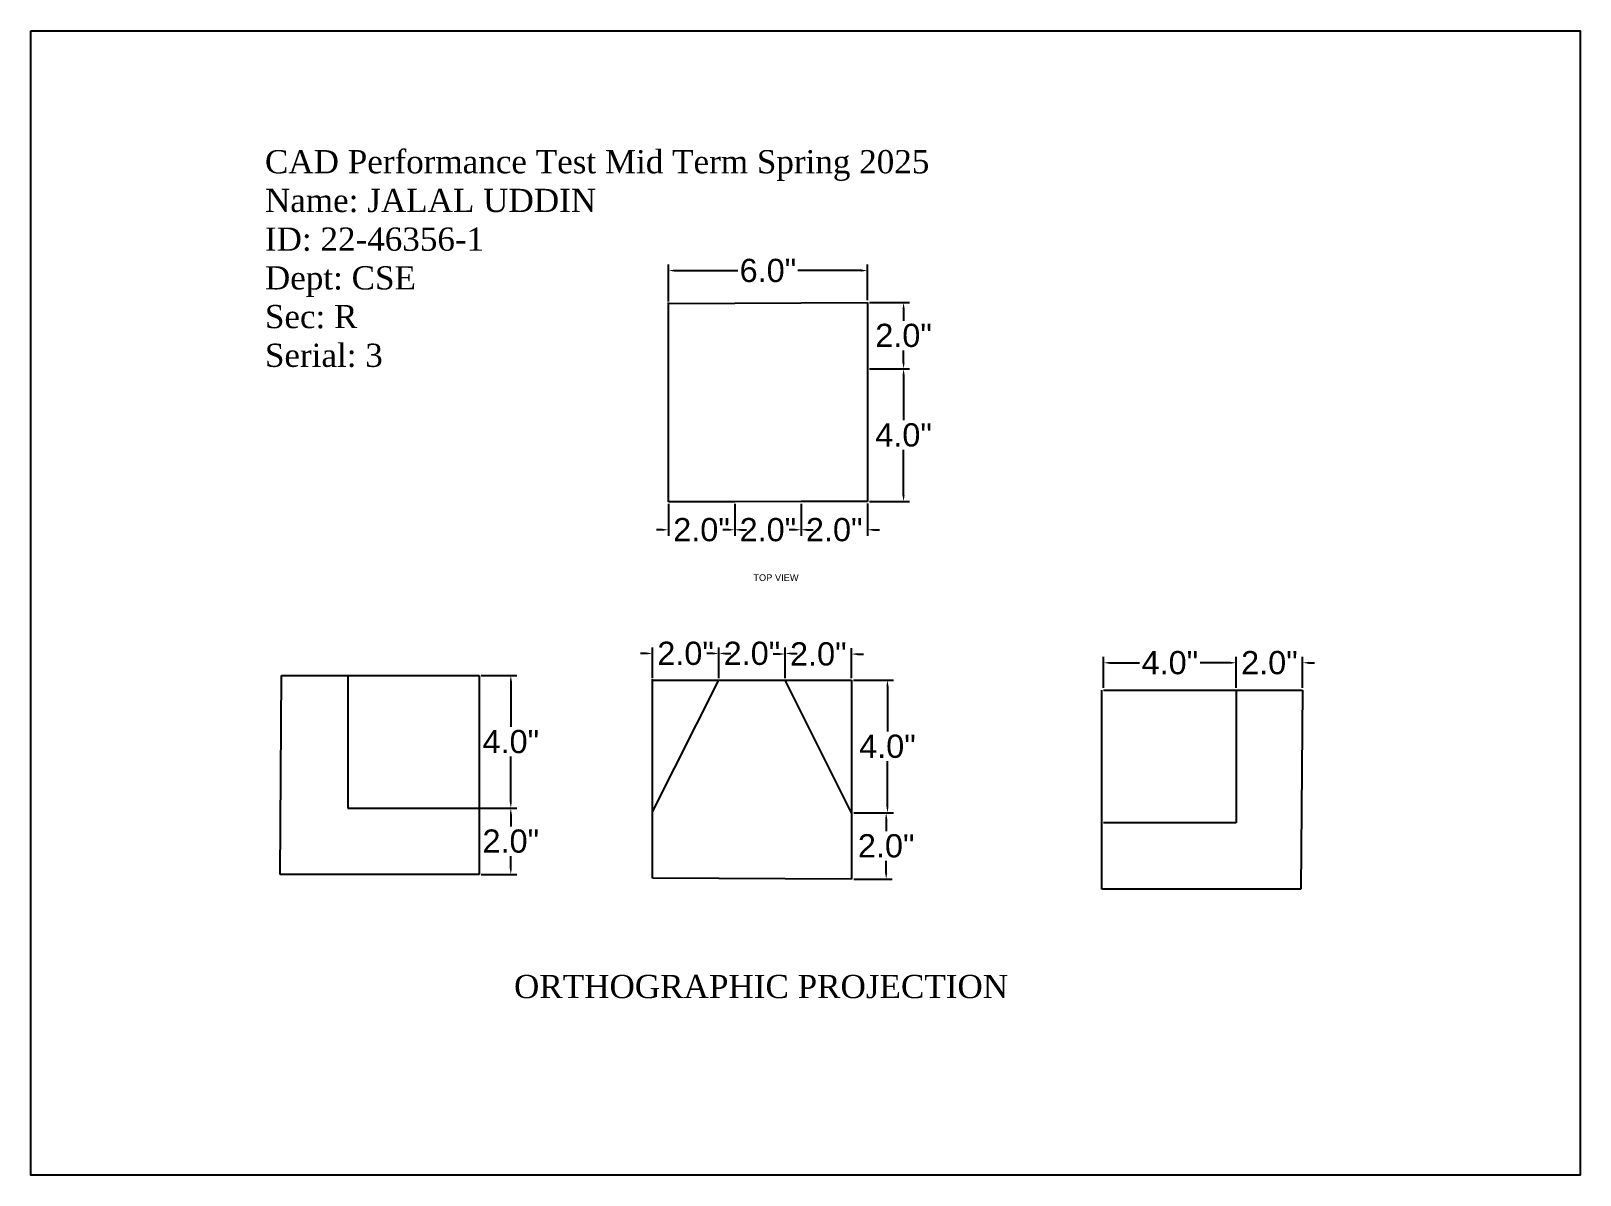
# Model space of a CAD drawing. Header units: inches. Extents: x -45 to 308, y -76 to 126.
# Drawn here: x -44.82 to 1.87, y 91.84 to 126.33 of the extents above; entities that cross this region are included whole.
import ezdxf

# ---------------------------------------------------------------- set-up
doc = ezdxf.new("R2010")
doc.units = ezdxf.units.IN
doc.header["$MEASUREMENT"] = 0
doc.styles.get("Standard").update_dxf_attribs({"font": 'Arial.ttf'})
doc.dimstyles.get("Standard").update_dxf_attribs({"dimtxt": 0.7, "dimasz": 0.18, "dimexe": 0.18, "dimexo": 0.0625, "dimgap": 0.09, "dimtad": 0, "dimtih": 1, "dimtoh": 1, "dimdec": 1, "dimzin": 0, "dimdsep": 46, "dimlunit": 3, "dimtxsty": 'Standard', "dimcen": 0.09, "dimclrt": 5, "dimadec": 0, "dimazin": 0, "dimtfac": 1, "dimtdec": 1, "dimtofl": 0, "dimtmove": 0, "dimatfit": 3, "dimfxl": 1, "dimtolj": 1, "dimtzin": 0, "dimarcsym": 0})

msp = doc.modelspace()

# ---------------------------------------------------------------- texts
at = {"insert": (-37.768, 122.738), "char_height": 0.7, "attachment_point": 1}
msp.add_mtext_dynamic_manual_height_columns('{\\fTimes New Roman|b0|i0|c0|p0;CAD Performance Test Mid Term Spring 2025\\PName: \\C1;JALAL UDDIN\\P\\C256;ID: \\C1;22-46356-1\\C256;\\PDept: \\C1;CSE\\P\\C256;Sec: \\C1;R\\C256;\\PSerial: \\C1;3}', width=28.5486, gutter_width=1, heights=[0], dxfattribs=at)
at = {"attachment_point": 1}
for s, insert, char_height in [('TOP VIEW', (-23.048, 109.951), 0.2), ('{\\fTimes New Roman|b0|i0|c0|p0;ORTHOGRAPHIC PROJECTION}', (-30.26, 97.876), 0.7)]:
    msp.add_mtext(s, dxfattribs=dict(at, insert=insert, char_height=char_height))

# ---------------------------------------------------------------- blocks, each defined once
blk = doc.blocks.new('*D2')
at = {"color": 0, "lineweight": -2, "transparency": 16777216}
for p, q in [((-25.608, 118.178), (-25.608, 119.286)), ((-25.428, 119.106), (-23.51, 119.106)), ((-19.788, 119.106), (-21.706, 119.106)), ((-19.608, 118.21), (-19.608, 119.286))]:
    blk.add_line(p, q, dxfattribs=at)
at = {"color": 0, "transparency": 16777216}
for points in [[(-25.428, 119.136), (-25.428, 119.076), (-25.608, 119.106)], [(-19.788, 119.136), (-19.788, 119.076), (-19.608, 119.106)]]:
    blk.add_solid(points, dxfattribs=at)
at = {"layer": 'Defpoints', "color": 0, "transparency": 16777216}
for p in [(-25.608, 119.106), (-19.608, 118.148), (-25.608, 118.115)]:
    blk.add_point(p, dxfattribs=at)
at = {"color": 5, "transparency": 16777216, "insert": (-22.608, 119.106), "char_height": 0.7, "attachment_point": 5}
blk.add_mtext('\\A1;6.0"', dxfattribs=at)
blk = doc.blocks.new('*D3')
at = {"color": 0, "lineweight": -2, "transparency": 16777216}
for p, q in [((-19.546, 118.148), (-18.339, 118.148)), ((-18.519, 117.968), (-18.519, 117.595)), ((-18.519, 116.328), (-18.519, 116.701)), ((-19.546, 116.148), (-18.339, 116.148))]:
    blk.add_line(p, q, dxfattribs=at)
at = {"color": 0, "transparency": 16777216}
for points in [[(-18.549, 117.968), (-18.489, 117.968), (-18.519, 118.148)], [(-18.549, 116.328), (-18.489, 116.328), (-18.519, 116.148)]]:
    blk.add_solid(points, dxfattribs=at)
at = {"layer": 'Defpoints', "color": 0, "transparency": 16777216}
for p in [(-19.608, 118.148), (-18.519, 118.148), (-19.609, 116.148)]:
    blk.add_point(p, dxfattribs=at)
at = {"color": 5, "transparency": 16777216, "insert": (-18.519, 117.148), "char_height": 0.7, "attachment_point": 5}
blk.add_mtext('\\A1;2.0"', dxfattribs=at)
blk = doc.blocks.new('*D4')
at = {"color": 0, "lineweight": -2, "transparency": 16777216}
for p, q in [((-19.546, 116.148), (-18.339, 116.148)), ((-18.519, 115.968), (-18.519, 114.595)), ((-18.519, 112.328), (-18.519, 113.701)), ((-19.546, 112.148), (-18.339, 112.148))]:
    blk.add_line(p, q, dxfattribs=at)
at = {"color": 0, "transparency": 16777216}
for points in [[(-18.549, 115.968), (-18.489, 115.968), (-18.519, 116.148)], [(-18.549, 112.328), (-18.489, 112.328), (-18.519, 112.148)]]:
    blk.add_solid(points, dxfattribs=at)
at = {"layer": 'Defpoints', "color": 0, "transparency": 16777216}
for p in [(-19.609, 116.148), (-19.609, 112.148), (-18.519, 112.148)]:
    blk.add_point(p, dxfattribs=at)
at = {"color": 5, "transparency": 16777216, "insert": (-18.519, 114.148), "char_height": 0.7, "attachment_point": 5}
blk.add_mtext('\\A1;4.0"', dxfattribs=at)
blk = doc.blocks.new('*D5')
at = {"color": 0, "lineweight": -2, "transparency": 16777216}
for p, q in [((-21.609, 112.079), (-21.609, 111.113)), ((-19.609, 112.085), (-19.609, 111.113)), ((-21.789, 111.293), (-21.969, 111.293)), ((-19.429, 111.293), (-19.249, 111.293))]:
    blk.add_line(p, q, dxfattribs=at)
at = {"color": 0, "transparency": 16777216}
for points in [[(-21.789, 111.323), (-21.789, 111.263), (-21.609, 111.293)], [(-19.429, 111.323), (-19.429, 111.263), (-19.609, 111.293)]]:
    blk.add_solid(points, dxfattribs=at)
at = {"layer": 'Defpoints', "color": 0, "transparency": 16777216}
for p in [(-21.609, 112.141), (-19.609, 112.148), (-19.609, 111.293)]:
    blk.add_point(p, dxfattribs=at)
at = {"color": 5, "transparency": 16777216, "insert": (-20.609, 111.293), "char_height": 0.7, "attachment_point": 5}
blk.add_mtext('\\A1;2.0"', dxfattribs=at)
blk = doc.blocks.new('*D6')
at = {"color": 0, "lineweight": -2, "transparency": 16777216}
for p, q in [((-23.609, 112.077), (-23.609, 111.113)), ((-21.609, 112.079), (-21.609, 111.113)), ((-23.789, 111.293), (-23.969, 111.293)), ((-21.429, 111.293), (-21.249, 111.293))]:
    blk.add_line(p, q, dxfattribs=at)
at = {"color": 0, "transparency": 16777216}
for points in [[(-23.789, 111.323), (-23.789, 111.263), (-23.609, 111.293)], [(-21.429, 111.323), (-21.429, 111.263), (-21.609, 111.293)]]:
    blk.add_solid(points, dxfattribs=at)
at = {"layer": 'Defpoints', "color": 0, "transparency": 16777216}
for p in [(-23.609, 112.14), (-21.609, 112.141), (-23.609, 111.293)]:
    blk.add_point(p, dxfattribs=at)
at = {"color": 5, "transparency": 16777216, "insert": (-22.609, 111.293), "char_height": 0.7, "attachment_point": 5}
blk.add_mtext('\\A1;2.0"', dxfattribs=at)
blk = doc.blocks.new('*D7')
at = {"color": 0, "lineweight": -2, "transparency": 16777216}
for p, q in [((-25.609, 112.077), (-25.609, 111.113)), ((-23.609, 112.077), (-23.609, 111.113)), ((-25.789, 111.293), (-25.969, 111.293)), ((-23.429, 111.293), (-23.249, 111.293))]:
    blk.add_line(p, q, dxfattribs=at)
at = {"color": 0, "transparency": 16777216}
for points in [[(-25.789, 111.323), (-25.789, 111.263), (-25.609, 111.293)], [(-23.429, 111.323), (-23.429, 111.263), (-23.609, 111.293)]]:
    blk.add_solid(points, dxfattribs=at)
at = {"layer": 'Defpoints', "color": 0, "transparency": 16777216}
for p in [(-25.609, 112.139), (-23.609, 112.14), (-25.609, 111.293)]:
    blk.add_point(p, dxfattribs=at)
at = {"color": 5, "transparency": 16777216, "insert": (-24.609, 111.293), "char_height": 0.7, "attachment_point": 5}
blk.add_mtext('\\A1;2.0"', dxfattribs=at)
blk = doc.blocks.new('*D8')
at = {"color": 0, "lineweight": -2, "transparency": 16777216}
for p, q in [((-26.269, 107.565), (-26.449, 107.565)), ((-26.089, 106.825), (-26.089, 107.745)), ((-24.089, 106.825), (-24.089, 107.745)), ((-23.909, 107.565), (-23.729, 107.565))]:
    blk.add_line(p, q, dxfattribs=at)
at = {"color": 0, "transparency": 16777216}
for points in [[(-26.269, 107.595), (-26.269, 107.535), (-26.089, 107.565)], [(-23.909, 107.595), (-23.909, 107.535), (-24.089, 107.565)]]:
    blk.add_solid(points, dxfattribs=at)
at = {"layer": 'Defpoints', "color": 0, "transparency": 16777216}
for p in [(-26.089, 107.565), (-26.089, 106.763), (-24.089, 106.763)]:
    blk.add_point(p, dxfattribs=at)
at = {"color": 5, "transparency": 16777216, "insert": (-25.089, 107.565), "char_height": 0.7, "attachment_point": 5}
blk.add_mtext('\\A1;2.0"', dxfattribs=at)
blk = doc.blocks.new('*D9')
at = {"color": 0, "lineweight": -2, "transparency": 16777216}
for p, q in [((-24.269, 107.565), (-24.449, 107.565)), ((-24.089, 106.825), (-24.089, 107.745)), ((-22.089, 106.825), (-22.089, 107.745)), ((-21.909, 107.565), (-21.729, 107.565))]:
    blk.add_line(p, q, dxfattribs=at)
at = {"color": 0, "transparency": 16777216}
for points in [[(-24.269, 107.595), (-24.269, 107.535), (-24.089, 107.565)], [(-21.909, 107.595), (-21.909, 107.535), (-22.089, 107.565)]]:
    blk.add_solid(points, dxfattribs=at)
at = {"layer": 'Defpoints', "color": 0, "transparency": 16777216}
for p in [(-22.089, 107.565), (-24.089, 106.763), (-22.089, 106.763)]:
    blk.add_point(p, dxfattribs=at)
at = {"color": 5, "transparency": 16777216, "insert": (-23.089, 107.565), "char_height": 0.7, "attachment_point": 5}
blk.add_mtext('\\A1;2.0"', dxfattribs=at)
blk = doc.blocks.new('*D10')
at = {"color": 0, "lineweight": -2, "transparency": 16777216}
for p, q in [((-22.269, 107.547), (-22.449, 107.547)), ((-22.089, 106.825), (-22.089, 107.727)), ((-20.089, 106.825), (-20.089, 107.727)), ((-19.909, 107.547), (-19.729, 107.547))]:
    blk.add_line(p, q, dxfattribs=at)
at = {"color": 0, "transparency": 16777216}
for points in [[(-22.269, 107.577), (-22.269, 107.517), (-22.089, 107.547)], [(-19.909, 107.577), (-19.909, 107.517), (-20.089, 107.547)]]:
    blk.add_solid(points, dxfattribs=at)
at = {"layer": 'Defpoints', "color": 0, "transparency": 16777216}
for p in [(-20.089, 107.547), (-22.089, 106.763), (-20.089, 106.763)]:
    blk.add_point(p, dxfattribs=at)
at = {"color": 5, "transparency": 16777216, "insert": (-21.089, 107.547), "char_height": 0.7, "attachment_point": 5}
blk.add_mtext('\\A1;2.0"', dxfattribs=at)
blk = doc.blocks.new('*D11')
at = {"color": 0, "lineweight": -2, "transparency": 16777216}
for p, q in [((-20.027, 106.763), (-18.825, 106.763)), ((-19.005, 106.583), (-19.005, 105.21)), ((-19.005, 102.943), (-19.005, 104.315)), ((-20.023, 102.763), (-18.825, 102.763))]:
    blk.add_line(p, q, dxfattribs=at)
at = {"color": 0, "transparency": 16777216}
for points in [[(-19.035, 106.583), (-18.975, 106.583), (-19.005, 106.763)], [(-19.035, 102.943), (-18.975, 102.943), (-19.005, 102.763)]]:
    blk.add_solid(points, dxfattribs=at)
at = {"layer": 'Defpoints', "color": 0, "transparency": 16777216}
for p in [(-20.089, 106.763), (-19.005, 106.763), (-20.085, 102.763)]:
    blk.add_point(p, dxfattribs=at)
at = {"color": 5, "transparency": 16777216, "insert": (-19.005, 104.763), "char_height": 0.7, "attachment_point": 5}
blk.add_mtext('\\A1;4.0"', dxfattribs=at)
blk = doc.blocks.new('*D12')
at = {"color": 0, "lineweight": -2, "transparency": 16777216}
for p, q in [((-20.023, 102.763), (-18.863, 102.763)), ((-19.043, 102.583), (-19.043, 102.21)), ((-19.043, 100.943), (-19.043, 101.315)), ((-20.023, 100.763), (-18.863, 100.763))]:
    blk.add_line(p, q, dxfattribs=at)
at = {"color": 0, "transparency": 16777216}
for points in [[(-19.073, 102.583), (-19.013, 102.583), (-19.043, 102.763)], [(-19.073, 100.943), (-19.013, 100.943), (-19.043, 100.763)]]:
    blk.add_solid(points, dxfattribs=at)
at = {"layer": 'Defpoints', "color": 0, "transparency": 16777216}
for p in [(-20.085, 102.763), (-19.043, 102.763), (-20.085, 100.763)]:
    blk.add_point(p, dxfattribs=at)
at = {"color": 5, "transparency": 16777216, "insert": (-19.043, 101.763), "char_height": 0.7, "attachment_point": 5}
blk.add_mtext('\\A1;2.0"', dxfattribs=at)
blk = doc.blocks.new('*D13')
at = {"color": 0, "lineweight": -2, "transparency": 16777216}
for p, q in [((-31.249, 106.905), (-30.177, 106.905)), ((-30.357, 106.725), (-30.357, 105.353)), ((-30.357, 103.085), (-30.357, 104.458)), ((-31.249, 102.905), (-30.177, 102.905))]:
    blk.add_line(p, q, dxfattribs=at)
at = {"color": 0, "transparency": 16777216}
for points in [[(-30.387, 106.725), (-30.327, 106.725), (-30.357, 106.905)], [(-30.387, 103.085), (-30.327, 103.085), (-30.357, 102.905)]]:
    blk.add_solid(points, dxfattribs=at)
at = {"layer": 'Defpoints', "color": 0, "transparency": 16777216}
for p in [(-31.311, 106.905), (-31.311, 102.905), (-30.357, 102.905)]:
    blk.add_point(p, dxfattribs=at)
at = {"color": 5, "transparency": 16777216, "insert": (-30.357, 104.905), "char_height": 0.7, "attachment_point": 5}
blk.add_mtext('\\A1;4.0"', dxfattribs=at)
blk = doc.blocks.new('*D14')
at = {"color": 0, "lineweight": -2, "transparency": 16777216}
for p, q in [((-31.249, 102.905), (-30.177, 102.905)), ((-30.357, 102.725), (-30.357, 102.353)), ((-30.357, 101.085), (-30.357, 101.458)), ((-31.249, 100.905), (-30.177, 100.905))]:
    blk.add_line(p, q, dxfattribs=at)
at = {"color": 0, "transparency": 16777216}
for points in [[(-30.387, 102.725), (-30.327, 102.725), (-30.357, 102.905)], [(-30.387, 101.085), (-30.327, 101.085), (-30.357, 100.905)]]:
    blk.add_solid(points, dxfattribs=at)
at = {"layer": 'Defpoints', "color": 0, "transparency": 16777216}
for p in [(-31.311, 102.905), (-30.357, 102.905), (-31.311, 100.905)]:
    blk.add_point(p, dxfattribs=at)
at = {"color": 5, "transparency": 16777216, "insert": (-30.357, 101.905), "char_height": 0.7, "attachment_point": 5}
blk.add_mtext('\\A1;2.0"', dxfattribs=at)
blk = doc.blocks.new('*D15')
at = {"color": 0, "lineweight": -2, "transparency": 16777216}
for p, q in [((-12.493, 106.524), (-12.493, 107.464)), ((-8.493, 106.524), (-8.493, 107.464)), ((-12.313, 107.284), (-11.407, 107.284)), ((-8.673, 107.284), (-9.579, 107.284))]:
    blk.add_line(p, q, dxfattribs=at)
at = {"color": 0, "transparency": 16777216}
for points in [[(-12.313, 107.314), (-12.313, 107.254), (-12.493, 107.284)], [(-8.673, 107.314), (-8.673, 107.254), (-8.493, 107.284)]]:
    blk.add_solid(points, dxfattribs=at)
at = {"layer": 'Defpoints', "color": 0, "transparency": 16777216}
for p in [(-8.493, 107.284), (-12.493, 106.462), (-8.493, 106.462)]:
    blk.add_point(p, dxfattribs=at)
at = {"color": 5, "transparency": 16777216, "insert": (-10.493, 107.284), "char_height": 0.7, "attachment_point": 5}
blk.add_mtext('\\A1;4.0"', dxfattribs=at)
blk = doc.blocks.new('*D16')
at = {"color": 0, "lineweight": -2, "transparency": 16777216}
for p, q in [((-8.493, 106.524), (-8.493, 107.464)), ((-6.493, 106.524), (-6.493, 107.464)), ((-8.673, 107.284), (-8.853, 107.284)), ((-6.313, 107.284), (-6.133, 107.284))]:
    blk.add_line(p, q, dxfattribs=at)
at = {"color": 0, "transparency": 16777216}
for points in [[(-8.673, 107.314), (-8.673, 107.254), (-8.493, 107.284)], [(-6.313, 107.314), (-6.313, 107.254), (-6.493, 107.284)]]:
    blk.add_solid(points, dxfattribs=at)
at = {"layer": 'Defpoints', "color": 0, "transparency": 16777216}
for p in [(-8.493, 107.284), (-8.493, 106.462), (-6.493, 106.462)]:
    blk.add_point(p, dxfattribs=at)
at = {"color": 5, "transparency": 16777216, "insert": (-7.493, 107.284), "char_height": 0.7, "attachment_point": 5}
blk.add_mtext('\\A1;2.0"', dxfattribs=at)

# ---------------------------------------------------------------- dimensions: what is measured, and where the dimension line sits
for base, p1, p2, picture, middle in [((-25.608, 119.106), (-19.608, 118.148), (-25.608, 118.115), '*D2', (-22.608, 119.106)), ((-25.609, 111.293), (-23.609, 112.14), (-25.609, 112.139), '*D7', (-24.609, 111.293)), ((-23.609, 111.293), (-21.609, 112.141), (-23.609, 112.14), '*D6', (-22.609, 111.293)), ((-19.609, 111.293), (-21.609, 112.141), (-19.609, 112.148), '*D5', (-20.609, 111.293)), ((-26.089, 107.565), (-24.089, 106.763), (-26.089, 106.763), '*D8', (-25.089, 107.565)), ((-22.089, 107.565), (-24.089, 106.763), (-22.089, 106.763), '*D9', (-23.089, 107.565)), ((-20.089, 107.547), (-22.089, 106.763), (-20.089, 106.763), '*D10', (-21.089, 107.547)), ((-8.493, 107.284), (-12.493, 106.462), (-8.493, 106.462), '*D15', (-10.493, 107.284)), ((-8.493, 107.284), (-6.493, 106.462), (-8.493, 106.462), '*D16', (-7.493, 107.284))]:
    dim = msp.add_linear_dim(base=base, p1=p1, p2=p2, dimstyle='Standard')
    dim.commit()
    dim.dimension.update_dxf_attribs({"geometry": picture, "text_midpoint": middle})
for base, p1, p2, picture, middle in [((-18.519, 118.148), (-19.609, 116.148), (-19.608, 118.148), '*D3', (-18.519, 117.148)), ((-18.519, 112.148), (-19.609, 116.148), (-19.609, 112.148), '*D4', (-18.519, 114.148)), ((-30.357, 102.905), (-31.311, 106.905), (-31.311, 102.905), '*D13', (-30.357, 104.905)), ((-19.005, 106.763), (-20.085, 102.763), (-20.089, 106.763), '*D11', (-19.005, 104.763)), ((-30.357, 102.905), (-31.311, 100.905), (-31.311, 102.905), '*D14', (-30.357, 101.905)), ((-19.043, 102.763), (-20.085, 100.763), (-20.085, 102.763), '*D12', (-19.043, 101.763))]:
    dim = msp.add_linear_dim(base=base, p1=p1, p2=p2, angle=90, dimstyle='Standard')
    dim.commit()
    dim.dimension.update_dxf_attribs({"geometry": picture, "text_midpoint": middle})

# ---------------------------------------------------------------- linework, layer by layer
for p, q in [((-25.609, 116.139), (-25.608, 118.139)), ((-25.608, 118.115), (-19.608, 118.148)), ((-19.608, 118.148), (-19.609, 116.148)), ((-25.609, 112.139), (-25.609, 116.139)), ((-19.609, 116.148), (-19.609, 112.148)), ((-23.609, 112.14), (-25.609, 112.139)), ((-21.609, 112.141), (-23.609, 112.14)), ((-19.609, 112.148), (-21.609, 112.141)), ((-37.311, 100.898), (-37.265, 106.898)), ((-37.265, 106.898), (-35.265, 106.904)), ((-35.265, 106.904), (-31.311, 106.905)), ((-35.265, 106.904), (-35.265, 102.904)), ((-31.311, 106.905), (-31.311, 102.905)), ((-26.087, 102.793), (-26.09, 106.793)), ((-26.089, 106.763), (-24.089, 106.763)), ((-26.087, 102.793), (-24.089, 106.763)), ((-24.089, 106.763), (-22.089, 106.763)), ((-22.089, 106.763), (-20.089, 106.763)), ((-20.085, 102.763), (-22.089, 106.763)), ((-20.089, 106.763), (-20.085, 102.763)), ((-12.542, 102.462), (-12.542, 106.462)), ((-12.493, 106.462), (-8.493, 106.462)), ((-8.493, 106.462), (-6.493, 106.462)), ((-8.493, 106.462), (-8.493, 102.462)), ((-6.493, 106.462), (-6.542, 100.462)), ((-35.265, 102.904), (-31.265, 102.905)), ((-31.311, 102.905), (-31.311, 100.905)), ((-26.085, 100.793), (-26.087, 102.793)), ((-20.085, 102.763), (-20.085, 100.763)), ((-12.542, 100.462), (-12.542, 102.462)), ((-8.493, 102.462), (-12.493, 102.462)), ((-31.311, 100.905), (-37.311, 100.898)), ((-20.085, 100.763), (-26.085, 100.793)), ((-6.542, 100.462), (-12.542, 100.462))]:
    msp.add_line(p, q)
msp.add_lwpolyline([(-44.819, 126.328), (1.869, 126.328), (1.869, 91.844), (-44.819, 91.844)], close=True)

msp.set_redraw_order([(e.dxf.handle, doc.entitydb.next_handle()) for e in msp.query("TEXT MTEXT ATTDEF DIMENSION ARC_DIMENSION")])  # texts and dimensions are drawn at this point

doc.saveas('drawing.dxf')
